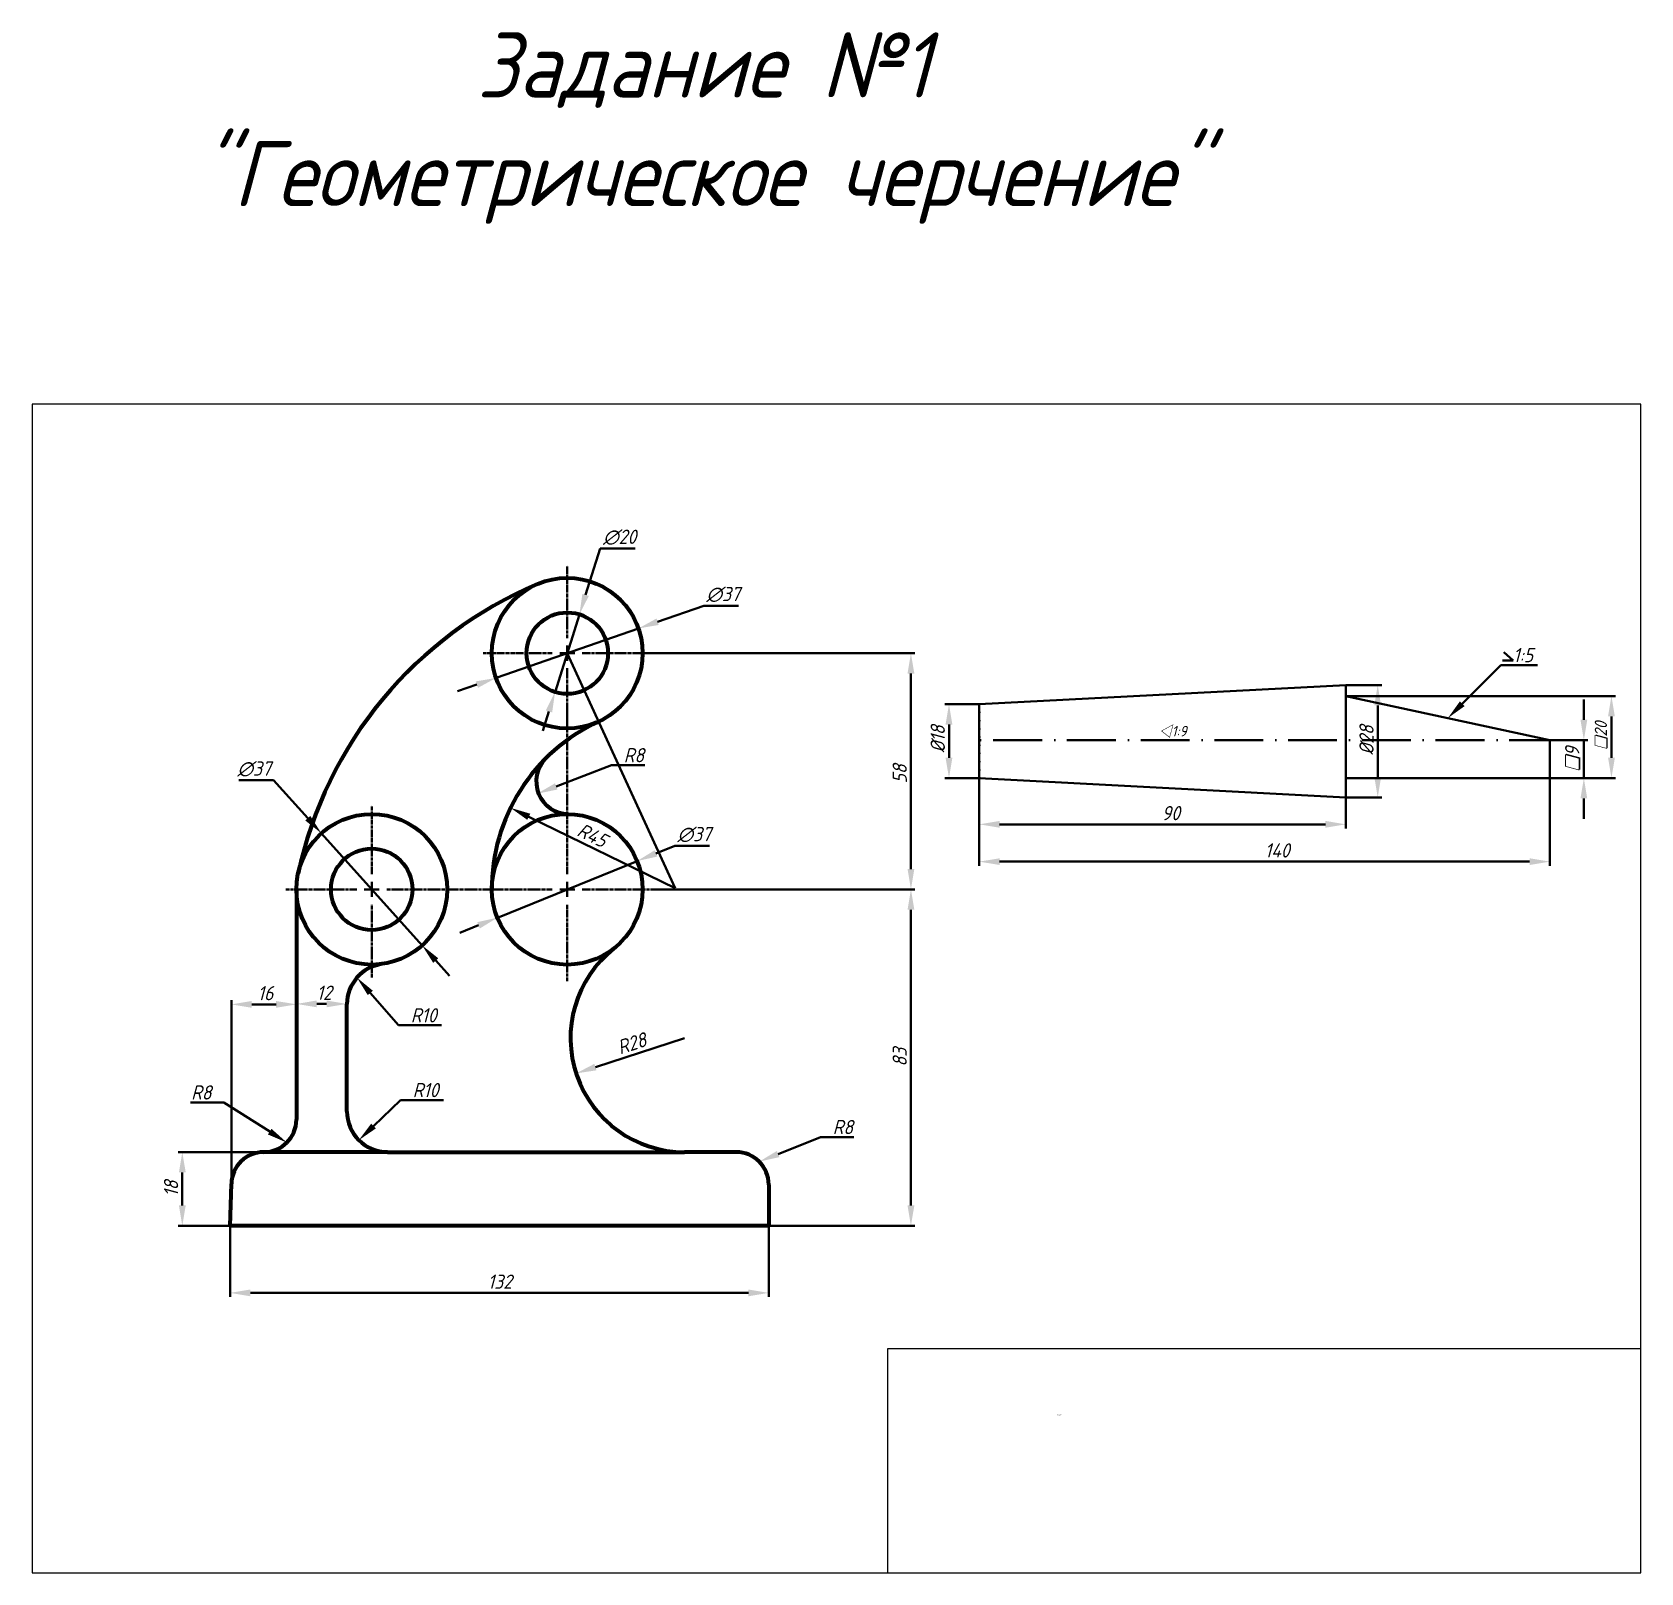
# Model space of a CAD drawing. Header units: inches. Extents: x 39 to 2522, y 44 to 1378.
# Drawn here: x 542.3 to 937.3, y 43.8 to 422.1 of the extents above; entities that cross this region are included whole.
import ezdxf
from ezdxf import colors
from ezdxf.entities.mleader import LeaderData, LeaderLine
from ezdxf.math import Vec2, Vec3

# ---------------------------------------------------------------- set-up
doc = ezdxf.new("R2010")
doc.units = ezdxf.units.IN
doc.header["$MEASUREMENT"] = 0
doc.linetypes.add('ACAD_ISO10W100', pattern=[18, 12, -3, 0, -3])
doc.linetypes.add('CENTER2', pattern=[1.125, 0.75, -0.125, 0.125, -0.125])
for name, color, linetype, lineweight in [('аннотации', 1, 'Continuous', 40), ('осевой', 4, 'ACAD_ISO10W100', 40), ('основной', 7, 'Continuous', 90)]:
    doc.layers.add(name, color=color, linetype=linetype, lineweight=lineweight)
doc.styles.add('GOST', font='ISOCPEUR.TTF', dxfattribs={"width": 0.9, "oblique": 15, "height": 7})
doc.styles.add('ГОСТ', font='ISOCPEUR.TTF', dxfattribs={"width": 0.9, "oblique": 15})
doc.dimstyles.new('GOST', dxfattribs={"dimtxt": 3.5, "dimasz": 5, "dimexe": 1, "dimexo": 0, "dimgap": 1, "dimtad": 1, "dimtoh": 1, "dimdec": 0, "dimzin": 0, "dimdsep": 46, "dimtxsty": 'GOST', "dimcen": 0, "dimclrd": 256, "dimclre": 256, "dimclrt": 256, "dimadec": 0, "dimazin": 0, "dimtfac": 1, "dimtdec": 0, "dimtmove": 0, "dimatfit": 0, "dimfxl": 1, "dimtolj": 1, "dimtzin": 0, "dimlwd": -1, "dimlwe": -1, "dimarcsym": 0})

msp = doc.modelspace()

# ---------------------------------------------------------------- texts
at = {"layer": 'Defpoints', "insert": (529.85, 422.05), "char_height": 16, "width": 354.6763, "attachment_point": 1, "style": 'GOST'}
msp.add_mtext('\\pxqc;Задание №1 \\P"Геометрическое черчение"', dxfattribs=at)
at = {"layer": 'аннотации', "insert": (818.94, 251.76), "char_height": 2.606, "width": 2.6063, "attachment_point": 1, "style": 'ГОСТ'}
msp.add_mtext('◁1:9', dxfattribs=at)
at = {"layer": 'основной', "color": 7, "insert": (793.84, 82.63), "char_height": 0.2, "width": 92.3035, "attachment_point": 1, "style": 'GOST'}
msp.add_mtext('{\\fISOCPEUR|b0|i0|c204|p34;Вариант 8}', dxfattribs=at)

# ---------------------------------------------------------------- blocks, each defined once
blk = doc.blocks.new('*U4')
at = {"layer": 'осевой', "color": 0, "linetype": 'CENTER2', "transparency": 16777216}
for p, q in [((0, 3.7), (0, 21.48)), ((-20.62, 0), (-3.7, 0)), ((3.7, 0), (25.62, 0)), ((0, -18.62), (0, -3.7))]:
    blk.add_line(p, q, dxfattribs=at)
at = {"layer": 'осевой', "color": 0, "linetype": 'Continuous', "transparency": 16777216}
for p, q in [((-1.85, 0), (1.85, 0)), ((0, -1.85), (0, 1.85))]:
    blk.add_line(p, q, dxfattribs=at)
blk = doc.blocks.new('*U5')
at = {"layer": 'осевой', "color": 0, "linetype": 'CENTER2', "transparency": 16777216}
for p, q in [((0, 3.7), (0, 43.44)), ((-18.62, 0), (-3.7, 0)), ((3.7, 0), (22.43, 0)), ((0, -22.53), (0, -3.7))]:
    blk.add_line(p, q, dxfattribs=at)
at = {"layer": 'осевой', "color": 0, "linetype": 'Continuous', "transparency": 16777216}
for p, q in [((-1.85, 0), (1.85, 0)), ((0, -1.85), (0, 1.85))]:
    blk.add_line(p, q, dxfattribs=at)
blk = doc.blocks.new('*U6')
at = {"layer": 'осевой', "color": 0, "linetype": 'CENTER2', "transparency": 16777216}
for p, q in [((0, 3.7), (0, 20.62)), ((-21.08, 0), (-3.7, 0)), ((3.7, 0), (29.38, 0)), ((0, -21.66), (0, -3.7))]:
    blk.add_line(p, q, dxfattribs=at)
at = {"layer": 'осевой', "color": 0, "linetype": 'Continuous', "transparency": 16777216}
for p, q in [((-1.85, 0), (1.85, 0)), ((0, -1.85), (0, 1.85))]:
    blk.add_line(p, q, dxfattribs=at)
blk = doc.blocks.new('*D7')
at = {"layer": 'Defpoints', "color": 0, "transparency": 16777216}
for p in [(690.86, 218.55), (656.57, 204.65)]:
    blk.add_point(p, dxfattribs=at)
at = {"layer": 'аннотации', "transparency": 16777216}
for p, q in [((695.49, 220.42), (700.13, 222.3)), ((700.13, 222.3), (708.68, 222.3)), ((656.57, 204.65), (690.86, 218.55)), ((651.93, 202.77), (647.3, 200.9))]:
    blk.add_line(p, q, dxfattribs=at)
for points in [[(695.18, 221.2), (695.81, 219.65), (690.86, 218.55)], [(651.62, 203.55), (652.25, 202), (656.57, 204.65)]]:
    blk.add_solid(points, dxfattribs=at)
at = {"layer": 'аннотации', "transparency": 16777216, "insert": (704.9, 225.05), "char_height": 3.5, "attachment_point": 5, "style": 'GOST'}
blk.add_mtext('\\A1;∅37', dxfattribs=at)
blk = doc.blocks.new('*D8')
at = {"layer": 'Defpoints', "color": 0, "transparency": 16777216}
for p in [(692.21, 269.6), (696.15, 211.6), (758.1, 211.6)]:
    blk.add_point(p, dxfattribs=at)
at = {"layer": 'аннотации', "transparency": 16777216}
for p, q in [((692.21, 269.6), (759.1, 269.6)), ((758.1, 264.6), (758.1, 216.6)), ((696.15, 211.6), (759.1, 211.6))]:
    blk.add_line(p, q, dxfattribs=at)
for points in [[(757.27, 264.6), (758.94, 264.6), (758.1, 269.6)], [(757.27, 216.6), (758.94, 216.6), (758.1, 211.6)]]:
    blk.add_solid(points, dxfattribs=at)
at = {"layer": 'аннотации', "transparency": 16777216, "insert": (755.35, 239.95), "char_height": 3.5, "attachment_point": 5, "rotation": 90, "style": 'ГОСТ'}
blk.add_mtext('\\A1;58', dxfattribs=at)
blk = doc.blocks.new('*D9')
at = {"layer": 'Defpoints', "color": 0, "transparency": 16777216}
for p in [(676.71, 279.14), (670.71, 260.06)]:
    blk.add_point(p, dxfattribs=at)
at = {"layer": 'аннотации', "transparency": 16777216}
for p, q in [((678.21, 283.91), (681.8, 295.32)), ((681.8, 295.32), (690.35, 295.32)), ((670.71, 260.06), (676.71, 279.14)), ((669.21, 255.29), (667.71, 250.52))]:
    blk.add_line(p, q, dxfattribs=at)
for points in [[(677.42, 284.16), (679.01, 283.66), (676.71, 279.14)], [(668.42, 255.54), (670.01, 255.04), (670.71, 260.06)]]:
    blk.add_solid(points, dxfattribs=at)
at = {"layer": 'аннотации', "transparency": 16777216, "insert": (686.58, 298.07), "char_height": 3.5, "attachment_point": 5, "style": 'GOST'}
blk.add_mtext('\\A1;∅20', dxfattribs=at)
blk = doc.blocks.new('*D10')
at = {"layer": 'Defpoints', "color": 0, "transparency": 16777216}
for p in [(691.19, 275.68), (656.24, 263.52)]:
    blk.add_point(p, dxfattribs=at)
at = {"layer": 'аннотации', "transparency": 16777216}
for p, q in [((695.91, 277.32), (707.22, 281.26)), ((707.22, 281.26), (715.77, 281.26)), ((656.24, 263.52), (691.19, 275.68)), ((651.52, 261.88), (646.79, 260.24))]:
    blk.add_line(p, q, dxfattribs=at)
for points in [[(695.63, 278.11), (696.18, 276.53), (691.19, 275.68)], [(651.24, 262.67), (651.79, 261.09), (656.24, 263.52)]]:
    blk.add_solid(points, dxfattribs=at)
at = {"layer": 'аннотации', "transparency": 16777216, "insert": (712, 284.01), "char_height": 3.5, "attachment_point": 5, "style": 'GOST'}
blk.add_mtext('\\A1;∅37', dxfattribs=at)
blk = doc.blocks.new('*D11')
at = {"layer": 'Defpoints', "color": 0, "transparency": 16777216}
for p in [(715.19, 211.6), (758.1, 211.6), (723.19, 128.97)]:
    blk.add_point(p, dxfattribs=at)
at = {"layer": 'аннотации', "transparency": 16777216}
for p, q in [((715.19, 211.6), (759.1, 211.6)), ((758.1, 133.97), (758.1, 206.6)), ((723.19, 128.97), (759.1, 128.97))]:
    blk.add_line(p, q, dxfattribs=at)
for points in [[(757.27, 206.6), (758.94, 206.6), (758.1, 211.6)], [(757.27, 133.97), (758.94, 133.97), (758.1, 128.97)]]:
    blk.add_solid(points, dxfattribs=at)
at = {"layer": 'аннотации', "transparency": 16777216, "insert": (755.35, 170.38), "char_height": 3.5, "attachment_point": 5, "rotation": 90, "style": 'GOST'}
blk.add_mtext('\\A1;83', dxfattribs=at)
blk = doc.blocks.new('*D12')
at = {"layer": 'Defpoints', "color": 0, "transparency": 16777216}
for p in [(590.93, 128.97), (723.19, 128.97), (723.19, 112.51)]:
    blk.add_point(p, dxfattribs=at)
at = {"layer": 'аннотации', "transparency": 16777216}
for p, q in [((590.93, 128.97), (590.93, 111.51)), ((723.19, 128.97), (723.19, 111.51)), ((595.93, 112.51), (718.19, 112.51))]:
    blk.add_line(p, q, dxfattribs=at)
for points in [[(595.93, 113.34), (595.93, 111.67), (590.93, 112.51)], [(718.19, 113.34), (718.19, 111.67), (723.19, 112.51)]]:
    blk.add_solid(points, dxfattribs=at)
at = {"layer": 'аннотации', "transparency": 16777216, "insert": (657.15, 115.26), "char_height": 3.5, "attachment_point": 5, "style": 'GOST'}
blk.add_mtext('\\A1;132', dxfattribs=at)
blk = doc.blocks.new('*D13')
at = {"layer": 'Defpoints', "color": 0, "transparency": 16777216}
for p in [(579.19, 147.08), (599.23, 147.08), (590.93, 128.97)]:
    blk.add_point(p, dxfattribs=at)
at = {"layer": 'аннотации', "transparency": 16777216}
for p, q in [((599.23, 147.08), (578.19, 147.08)), ((579.19, 133.97), (579.19, 142.08)), ((590.93, 128.97), (578.19, 128.97))]:
    blk.add_line(p, q, dxfattribs=at)
for points in [[(578.36, 142.08), (580.03, 142.08), (579.19, 147.08)], [(578.36, 133.97), (580.03, 133.97), (579.19, 128.97)]]:
    blk.add_solid(points, dxfattribs=at)
at = {"layer": 'аннотации', "transparency": 16777216, "insert": (576.44, 138.11), "char_height": 3.5, "attachment_point": 5, "rotation": 90, "style": 'GOST'}
blk.add_mtext('\\A1;18', dxfattribs=at)
blk = doc.blocks.new('*D14')
at = {"layer": 'Defpoints', "color": 0, "transparency": 16777216}
for p in [(607.21, 183.47), (607.21, 183.37), (619.6, 183.37)]:
    blk.add_point(p, dxfattribs=at)
at = {"layer": 'аннотации', "transparency": 16777216}
for p, q in [((607.21, 183.37), (607.21, 184.47)), ((614.6, 183.47), (612.21, 183.47)), ((619.6, 183.37), (619.6, 184.47))]:
    blk.add_line(p, q, dxfattribs=at)
for points in [[(612.21, 184.31), (612.21, 182.64), (607.21, 183.47)], [(614.6, 184.31), (614.6, 182.64), (619.6, 183.47)]]:
    blk.add_solid(points, dxfattribs=at)
at = {"layer": 'аннотации', "transparency": 16777216, "insert": (614.03, 186.22), "char_height": 3.5, "attachment_point": 5, "style": 'GOST'}
blk.add_mtext('\\A1;12', dxfattribs=at)
blk = doc.blocks.new('*D15')
at = {"layer": 'Defpoints', "color": 0, "transparency": 16777216}
for p in [(591.23, 183.36), (607.21, 183.47), (591.23, 139.31)]:
    blk.add_point(p, dxfattribs=at)
at = {"layer": 'аннотации', "transparency": 16777216}
for p, q in [((591.23, 139.31), (591.23, 184.36)), ((602.21, 183.36), (596.23, 183.36)), ((607.21, 183.47), (607.21, 182.36))]:
    blk.add_line(p, q, dxfattribs=at)
for points in [[(596.23, 184.19), (596.23, 182.52), (591.23, 183.36)], [(602.21, 184.19), (602.21, 182.52), (607.21, 183.36)]]:
    blk.add_solid(points, dxfattribs=at)
at = {"layer": 'аннотации', "transparency": 16777216, "insert": (599.6, 186.11), "char_height": 3.5, "attachment_point": 5, "style": 'GOST'}
blk.add_mtext('\\A1;16', dxfattribs=at)
blk = doc.blocks.new('*D16')
at = {"layer": 'Defpoints', "color": 0, "transparency": 16777216}
for p in [(613.35, 225.36), (638.08, 197.84)]:
    blk.add_point(p, dxfattribs=at)
at = {"layer": 'аннотации', "transparency": 16777216}
for p, q in [((601.61, 238.41), (593.06, 238.41)), ((610, 229.08), (601.61, 238.41)), ((638.08, 197.84), (613.35, 225.36)), ((641.42, 194.12), (644.76, 190.4))]:
    blk.add_line(p, q, dxfattribs=at)
for points in [[(610.62, 229.63), (609.38, 228.52), (613.35, 225.36)], [(642.04, 194.68), (640.8, 193.56), (638.08, 197.84)]]:
    blk.add_solid(points, dxfattribs=at)
at = {"layer": 'аннотации', "transparency": 16777216, "insert": (596.84, 241.16), "char_height": 3.5, "attachment_point": 5, "style": 'GOST'}
blk.add_mtext('\\A1;∅37', dxfattribs=at)
blk = doc.blocks.new('*D17')
at = {"layer": 'Defpoints', "color": 0, "transparency": 16777216}
for p in [(702.5, 175.08), (675.88, 166.41)]:
    blk.add_point(p, dxfattribs=at)
at = {"layer": 'аннотации', "transparency": 16777216}
blk.add_line((702.5, 175.08), (680.63, 167.95), dxfattribs=at)
blk.add_solid([(680.37, 168.75), (680.89, 167.16), (675.88, 166.41)], dxfattribs=at)
at = {"layer": 'аннотации', "transparency": 16777216, "insert": (689.56, 173.76), "char_height": 3.5, "attachment_point": 5, "rotation": 18.0479, "style": 'GOST'}
blk.add_mtext('\\A1;R28', dxfattribs=at)
blk = doc.blocks.new('*D18')
at = {"layer": 'Defpoints', "color": 0, "transparency": 16777216}
for p in [(659.77, 231.62), (700.21, 211.89)]:
    blk.add_point(p, dxfattribs=at)
at = {"layer": 'аннотации', "transparency": 16777216}
blk.add_line((700.21, 211.89), (664.26, 229.43), dxfattribs=at)
blk.add_solid([(664.63, 230.18), (663.89, 228.68), (659.77, 231.62)], dxfattribs=at)
at = {"layer": 'аннотации', "transparency": 16777216, "insert": (679.84, 224.89), "char_height": 3.5, "attachment_point": 5, "rotation": 333.9972, "style": 'ГОСТ'}
blk.add_mtext('\\A1;R45', dxfattribs=at)
blk = doc.blocks.new('*D19')
at = {"layer": 'Defpoints', "color": 0, "transparency": 16777216}
for p in [(774.89, 238.92), (864.87, 234.2), (864.87, 227.57)]:
    blk.add_point(p, dxfattribs=at)
at = {"layer": 'аннотации', "transparency": 16777216}
for p, q in [((774.89, 238.92), (774.89, 226.57)), ((864.87, 234.2), (864.87, 226.57)), ((779.89, 227.57), (859.87, 227.57))]:
    blk.add_line(p, q, dxfattribs=at)
for points in [[(779.89, 228.41), (779.89, 226.74), (774.89, 227.57)], [(859.87, 228.41), (859.87, 226.74), (864.87, 227.57)]]:
    blk.add_solid(points, dxfattribs=at)
at = {"layer": 'аннотации', "transparency": 16777216, "insert": (821.91, 230.32), "char_height": 3.5, "attachment_point": 5, "style": 'GOST'}
blk.add_mtext('\\A1;90', dxfattribs=at)
blk = doc.blocks.new('*D20')
at = {"layer": 'Defpoints', "color": 0, "transparency": 16777216}
for p in [(774.89, 238.92), (915.02, 238.92), (915.02, 218.41)]:
    blk.add_point(p, dxfattribs=at)
at = {"layer": 'аннотации', "transparency": 16777216}
for p, q in [((774.89, 238.92), (774.89, 217.41)), ((915.02, 238.92), (915.02, 217.41)), ((779.89, 218.41), (910.02, 218.41))]:
    blk.add_line(p, q, dxfattribs=at)
for points in [[(779.89, 219.24), (779.89, 217.58), (774.89, 218.41)], [(910.02, 219.24), (910.02, 217.58), (915.02, 218.41)]]:
    blk.add_solid(points, dxfattribs=at)
at = {"layer": 'аннотации', "transparency": 16777216, "insert": (848.04, 221.16), "char_height": 3.5, "attachment_point": 5, "style": 'GOST'}
blk.add_mtext('\\A1;140', dxfattribs=at)
blk = doc.blocks.new('*D21')
at = {"layer": 'Defpoints', "color": 0, "transparency": 16777216}
for p in [(864.87, 261.76), (864.87, 234.2), (872.72, 234.2)]:
    blk.add_point(p, dxfattribs=at)
at = {"layer": 'аннотации', "transparency": 16777216}
for p, q in [((864.87, 261.76), (873.72, 261.76)), ((872.72, 256.76), (872.72, 239.2)), ((864.87, 234.2), (873.72, 234.2))]:
    blk.add_line(p, q, dxfattribs=at)
for points in [[(871.88, 256.76), (873.55, 256.76), (872.72, 261.76)], [(871.88, 239.2), (873.55, 239.2), (872.72, 234.2)]]:
    blk.add_solid(points, dxfattribs=at)
at = {"layer": 'аннотации', "transparency": 16777216, "insert": (869.97, 248.25), "char_height": 3.5, "attachment_point": 5, "rotation": 90, "style": 'ГОСТ'}
blk.add_mtext('\\A1;%%C28', dxfattribs=at)
blk = doc.blocks.new('*D22')
at = {"layer": 'Defpoints', "color": 0, "transparency": 16777216}
for p in [(864.87, 259.07), (915.02, 238.92), (930.11, 238.92)]:
    blk.add_point(p, dxfattribs=at)
at = {"layer": 'аннотации', "transparency": 16777216}
for p, q in [((864.87, 259.07), (931.11, 259.07)), ((930.11, 254.07), (930.11, 243.92)), ((915.02, 238.92), (931.11, 238.92))]:
    blk.add_line(p, q, dxfattribs=at)
for points in [[(929.28, 254.07), (930.95, 254.07), (930.11, 259.07)], [(929.28, 243.92), (930.95, 243.92), (930.11, 238.92)]]:
    blk.add_solid(points, dxfattribs=at)
at = {"layer": 'аннотации', "transparency": 16777216, "insert": (927.61, 249.35), "char_height": 3, "attachment_point": 5, "rotation": 90, "style": 'ГОСТ'}
blk.add_mtext('\\A1;{\\fArial|b0|i0|c0|p0;❏}20', dxfattribs=at)
blk = doc.blocks.new('*D23')
at = {"layer": 'Defpoints', "color": 0, "transparency": 16777216}
for p in [(774.89, 257.07), (767.45, 238.92), (774.89, 238.92)]:
    blk.add_point(p, dxfattribs=at)
at = {"layer": 'аннотации', "transparency": 16777216}
for p, q in [((774.89, 257.07), (766.45, 257.07)), ((767.45, 252.07), (767.45, 243.92)), ((774.89, 238.92), (766.45, 238.92))]:
    blk.add_line(p, q, dxfattribs=at)
for points in [[(766.61, 252.07), (768.28, 252.07), (767.45, 257.07)], [(766.61, 243.92), (768.28, 243.92), (767.45, 238.92)]]:
    blk.add_solid(points, dxfattribs=at)
at = {"layer": 'аннотации', "transparency": 16777216, "insert": (764.7, 248.51), "char_height": 3.5, "attachment_point": 5, "rotation": 90, "style": 'GOST'}
blk.add_mtext('\\A1;%%C18', dxfattribs=at)
blk = doc.blocks.new('*D59')
at = {"layer": 'Defpoints', "color": 0, "transparency": 16777216}
for p in [(917.02, 248.25), (923.34, 248.25), (915.02, 238.92)]:
    blk.add_point(p, dxfattribs=at)
at = {"layer": 'аннотации', "transparency": 16777216}
for p, q in [((923.34, 253.25), (923.34, 258.25)), ((917.02, 248.25), (924.34, 248.25)), ((923.34, 238.92), (923.34, 248.25)), ((915.02, 238.92), (924.34, 238.92)), ((923.34, 233.92), (923.34, 228.92))]:
    blk.add_line(p, q, dxfattribs=at)
for points in [[(922.51, 253.25), (924.17, 253.25), (923.34, 248.25)], [(922.51, 233.92), (924.17, 233.92), (923.34, 238.92)]]:
    blk.add_solid(points, dxfattribs=at)
at = {"layer": 'аннотации', "transparency": 16777216, "insert": (920.59, 243.59), "char_height": 3.5, "attachment_point": 5, "rotation": 90, "style": 'ГОСТ'}
blk.add_mtext('\\A1;{\\fArial|b0|i0|c0|p0;❏}9', dxfattribs=at)

# ---------------------------------------------------------------- dimensions: what is measured, and where the dimension line sits
at = {"layer": 'аннотации'}
for p1, p2, picture, middle in [((670.71, 260.06), (676.71, 279.14), '*D9', (686.58, 295.32)), ((656.24, 263.52), (691.19, 275.68), '*D10', (712, 281.26)), ((656.57, 204.65), (690.86, 218.55), '*D7', (704.9, 222.3))]:
    dim = msp.add_diameter_dim_2p(p1=p1, p2=p2, dimstyle='GOST', dxfattribs=at)
    dim.commit()
    dim.dimension.update_dxf_attribs({"geometry": picture, "text_midpoint": middle, "dimtype": 163})
dim = msp.add_linear_dim(base=(758.1, 211.6), p1=(692.21, 269.6), p2=(696.15, 211.6), angle=90, dimstyle='GOST', override={"dimtxsty": 'ГОСТ'}, dxfattribs=at)
dim.commit()
dim.dimension.update_dxf_attribs({"geometry": '*D8', "text_midpoint": (758.1, 239.95), "dimtype": 160})
at = {"layer": 'аннотации', "color": 7}
dim = msp.add_linear_dim(base=(872.72, 234.2), p1=(864.87, 261.76), p2=(864.87, 234.2), angle=90, text='%%C<>', dimstyle='GOST', override={"dimtxsty": 'ГОСТ'}, dxfattribs=at)
dim.commit()
dim.dimension.update_dxf_attribs({"geometry": '*D21', "text_midpoint": (872.72, 248.25), "dimtype": 160})
at = {"layer": 'аннотации'}
dim = msp.add_linear_dim(base=(767.45, 238.92), p1=(774.89, 257.07), p2=(774.89, 238.92), angle=90, text='%%C<>', dimstyle='GOST', dxfattribs=at)
dim.commit()
dim.dimension.update_dxf_attribs({"geometry": '*D23', "text_midpoint": (767.45, 248.51), "dimtype": 160})
for base, p1, p2, override, picture, middle in [((930.11, 238.92), (864.87, 259.07), (915.02, 238.92), {"dimtxt": 3, "dimgap": 1, "dimtxsty": 'ГОСТ'}, '*D22', (930.11, 249.35)), ((923.34, 248.25), (915.02, 238.92), (917.02, 248.25), {"dimtxsty": 'ГОСТ'}, '*D59', (923.34, 243.59))]:
    dim = msp.add_linear_dim(base=base, p1=p1, p2=p2, angle=90, text='{\\fArial|b0|i0|c0|p0;❏}<>', dimstyle='GOST', override=override, dxfattribs=at)
    dim.commit()
    dim.dimension.update_dxf_attribs({"geometry": picture, "text_midpoint": middle, "dimtype": 160})
at = {"layer": 'аннотации', "color": 7}
dim = msp.add_diameter_dim_2p(p1=(638.08, 197.84), p2=(613.35, 225.36), dimstyle='GOST', dxfattribs=at)
dim.commit()
dim.dimension.update_dxf_attribs({"geometry": '*D16', "text_midpoint": (596.84, 238.41), "dimtype": 163})
for base, p1, p2, picture, middle in [((864.87, 227.57), (774.89, 238.92), (864.87, 234.2), '*D19', (821.91, 227.57)), ((915.02, 218.41), (774.89, 238.92), (915.02, 238.92), '*D20', (848.04, 218.41)), ((591.23, 183.36), (607.21, 183.47), (591.23, 139.31), '*D15', (599.6, 183.36)), ((607.21, 183.47), (619.6, 183.37), (607.21, 183.37), '*D14', (614.03, 183.47)), ((723.19, 112.51), (590.93, 128.97), (723.19, 128.97), '*D12', (657.15, 112.51))]:
    dim = msp.add_linear_dim(base=base, p1=p1, p2=p2, dimstyle='GOST', dxfattribs=at)
    dim.commit()
    dim.dimension.update_dxf_attribs({"geometry": picture, "text_midpoint": middle, "dimtype": 160})
dim = msp.add_radius_dim(center=(700.21, 211.89), mpoint=(659.77, 231.62), dimstyle='GOST', override={"dimtxsty": 'ГОСТ'}, dxfattribs=at)
dim.commit()
dim.dimension.update_dxf_attribs({"geometry": '*D18', "text_midpoint": (678.64, 222.42), "dimtype": 164})
for base, p1, p2, picture, middle in [((758.1, 211.6), (723.19, 128.97), (715.19, 211.6), '*D11', (758.1, 170.38)), ((579.19, 147.08), (590.93, 128.97), (599.23, 147.08), '*D13', (579.19, 138.11))]:
    dim = msp.add_linear_dim(base=base, p1=p1, p2=p2, angle=90, dimstyle='GOST', dxfattribs=at)
    dim.commit()
    dim.dimension.update_dxf_attribs({"geometry": picture, "text_midpoint": middle, "dimtype": 160})
dim = msp.add_radius_dim(center=(702.5, 175.08), mpoint=(675.88, 166.41), dimstyle='GOST', dxfattribs=at)
dim.commit()
dim.dimension.update_dxf_attribs({"geometry": '*D17', "text_midpoint": (690.41, 171.14), "dimtype": 164})

# ---------------------------------------------------------------- linework, layer by layer
at = {"layer": 'Defpoints'}
for p, q in [((542.33, 330.76), (542.33, 43.76)), ((937.33, 330.76), (542.33, 330.76)), ((937.33, 43.76), (937.33, 330.76)), ((937.33, 98.76), (752.33, 98.76)), ((752.33, 98.76), (752.33, 43.76)), ((542.33, 43.76), (937.33, 43.76))]:
    msp.add_line(p, q, dxfattribs=at)
at = {"layer": 'аннотации'}
for p, q in [((700.21, 211.89), (673.71, 269.6)), ((673.71, 269.6), (673.71, 269.6)), ((905.97, 267.78), (903.71, 269.84)), ((903.4, 267.78), (905.97, 267.78))]:
    msp.add_line(p, q, dxfattribs=at)
at = {"layer": 'аннотации', "color": 7}
for p, q in [((774.89, 257.07), (864.87, 261.76)), ((864.87, 261.76), (864.87, 234.2)), ((774.89, 257.07), (774.89, 238.92)), ((864.87, 259.07), (915.02, 248.25)), ((864.87, 234.2), (864.87, 248.25)), ((915.02, 238.92), (915.02, 248.25)), ((774.89, 238.92), (864.87, 234.2)), ((864.87, 238.92), (915.02, 238.92)), ((915.02, 238.92), (915.02, 238.92))]:
    msp.add_line(p, q, dxfattribs=at)
for p in [(774.89, 255.06), (774.89, 253.04), (774.89, 251.02), (774.89, 249.01), (774.89, 248.07), (774.89, 246.99), (774.89, 244.97), (774.89, 242.96), (774.89, 240.94), (774.89, 239.07)]:
    msp.add_point(p, dxfattribs=at)
at = {"layer": 'осевой'}
msp.add_line((917.02, 248.25), (772.89, 248.25), dxfattribs=at)
at = {"layer": 'основной', "transparency": 16777216}
msp.add_line((607.21, 211.6), (607.21, 155.08), dxfattribs=at)
at = {"layer": 'основной', "color": 7}
for p, q in [((619.6, 157.08), (619.6, 183.37)), ((629.6, 147.08), (599.23, 147.08)), ((629.6, 147.08), (702.5, 147.08)), ((715.19, 147.08), (702.5, 147.08))]:
    msp.add_line(p, q, dxfattribs=at)
at = {"layer": 'основной'}
for p, q in [((590.93, 128.97), (591.23, 139.31)), ((723.19, 139.08), (723.19, 128.97)), ((723.19, 128.97), (590.93, 128.97))]:
    msp.add_line(p, q, dxfattribs=at)
for centre, radius in [((673.71, 269.6), 18.5), ((673.71, 269.6), 10), ((625.71, 211.6), 18.5), ((673.71, 211.6), 18.5), ((625.71, 211.6), 10)]:
    msp.add_circle(centre, radius, dxfattribs=at)
for centre, radius, start, end in [((705.4, 194.51), 100, 112.881, 167.8977), ((700.21, 211.89), 45, 114.6641, 180.6337), ((674.09, 238.1), 8, 134.9096, 269.1854), ((599.21, 155.08), 8, 270, 0)]:
    msp.add_arc(centre, radius, start, end, dxfattribs=at)
at = {"layer": 'основной', "color": 7}
for centre, radius, start, end in [((702.5, 175.08), 28, 128.2474, 270), ((629.6, 183.37), 10, 97.8387, 180), ((629.6, 157.08), 10, 180, 270), ((599.23, 139.08), 8, 90, 178.363), ((715.19, 139.08), 8, 0, 90)]:
    msp.add_arc(centre, radius, start, end, dxfattribs=at)

# ---------------------------------------------------------------- block references
at = {"layer": 'осевой', "linetype": 'CENTER2'}
for name, p in [('*U4', (673.71, 269.6)), ('*U5', (673.71, 211.6)), ('*U6', (625.71, 211.6))]:
    msp.add_blockref(name, p, dxfattribs=at)

msp.set_redraw_order([(e.dxf.handle, doc.entitydb.next_handle()) for e in msp.query("TEXT MTEXT ATTDEF DIMENSION ARC_DIMENSION")])  # texts and dimensions are drawn at this point

# ---------------------------------------------------------------- leaders
at = {"layer": 'аннотации'}
ml = msp.add_multileader_mtext('Standard', dxfattribs=at)
ml.set_content('1:5', color=256, style='GOST')
ml.set_leader_properties(color=256, linetype='ByLayer', lineweight=-1)
ml.build(insert=Vec2(0, 0))
ml.multileader.update_dxf_attribs({"text_left_attachment_type": 6, "text_right_attachment_type": 6, "dogleg_length": 2, "arrow_head_size": 5})
ctx = ml.context
ctx.base_point, ctx.char_height, ctx.arrow_head_size, ctx.landing_gap_size, ctx.plane_origin = Vec3(904.97, 266.68), 3.5, 5, 1, Vec3(889.95, 253.66)
ctx.left_attachment, ctx.right_attachment = 6, 6
notes = []
notes.append((ctx, [(0, (1, 1, 0), (902.97, 266.68), (1, 0), 2, [(0, [(889.95, 253.66)], 0, [])])]))
ctx.mtext.insert, ctx.mtext.flow_direction = Vec3(905.97, 270.88), 5
ml = msp.add_multileader_mtext('Standard', dxfattribs=at)
ml.set_content('R8', color=256, style='GOST')
ml.set_leader_properties(color=256, linetype='ByLayer', lineweight=-1)
ml.build(insert=Vec2(0, 0))
ml.multileader.update_dxf_attribs({"text_left_attachment_type": 6, "text_right_attachment_type": 6, "dogleg_length": 2, "arrow_head_size": 5})
ctx = ml.context
ctx.base_point, ctx.char_height, ctx.arrow_head_size, ctx.landing_gap_size, ctx.plane_origin = Vec3(686.59, 242.1), 3.5, 5, 1, Vec3(666.33, 235.09)
ctx.left_attachment, ctx.right_attachment = 6, 6
notes.append((ctx, [(0, (1, 1, 0), (684.59, 242.1), (1, 0), 2, [(0, [(666.33, 235.09)], 0, [])])]))
ctx.mtext.insert, ctx.mtext.flow_direction = Vec3(687.59, 246.3), 5
ml = msp.add_multileader_mtext('Standard', dxfattribs=at)
ml.set_content('R10', color=256, style='GOST')
ml.set_leader_properties(color=256, linetype='ByLayer', lineweight=-1)
ml.build(insert=Vec2(0, 0))
ml.multileader.update_dxf_attribs({"text_left_attachment_type": 6, "text_right_attachment_type": 6, "dogleg_length": 2, "arrow_head_size": 5})
ctx = ml.context
ctx.base_point, ctx.char_height, ctx.arrow_head_size, ctx.landing_gap_size, ctx.plane_origin = Vec3(634.3, 178.23), 3.5, 5, 1, Vec3(622.06, 189.94)
ctx.left_attachment, ctx.right_attachment = 6, 6
notes.append((ctx, [(0, (1, 1, 0), (632.3, 178.23), (1, 0), 2, [(0, [(622.06, 189.94)], 0, [])])]))
ctx.mtext.insert, ctx.mtext.flow_direction = Vec3(635.3, 182.43), 5
ml = msp.add_multileader_mtext('Standard', dxfattribs=at)
ml.set_content('R8', color=256, style='GOST')
ml.set_leader_properties(color=256, linetype='ByLayer', lineweight=-1)
ml.build(insert=Vec2(0, 0))
ml.multileader.update_dxf_attribs({"text_left_attachment_type": 6, "text_right_attachment_type": 6, "dogleg_length": 2, "arrow_head_size": 5})
ctx = ml.context
ctx.base_point, ctx.char_height, ctx.arrow_head_size, ctx.landing_gap_size, ctx.plane_origin = Vec3(580.32, 159.28), 3.5, 5, 1, Vec3(604.87, 149.42)
ctx.left_attachment, ctx.right_attachment, ctx.text_align_type = 6, 6, 2
notes.append((ctx, [(1, (1, 1, 0), (589.35, 159.28), (-1, 0), 2, [(0, [(604.87, 149.42)], 0, [])])]))
ctx.mtext.insert, ctx.mtext.alignment, ctx.mtext.flow_direction = Vec3(586.35, 163.48), 3, 5
ml = msp.add_multileader_mtext('Standard', dxfattribs=at)
ml.set_content('R10', color=256, style='GOST')
ml.set_leader_properties(color=256, linetype='ByLayer', lineweight=-1)
ml.build(insert=Vec2(0, 0))
ml.multileader.update_dxf_attribs({"text_left_attachment_type": 6, "text_right_attachment_type": 6, "dogleg_length": 2, "arrow_head_size": 5})
ctx = ml.context
ctx.base_point, ctx.char_height, ctx.arrow_head_size, ctx.landing_gap_size, ctx.plane_origin = Vec3(634.76, 159.86), 3.5, 5, 1, Vec3(622.53, 150.01)
ctx.left_attachment, ctx.right_attachment = 6, 6
notes.append((ctx, [(0, (1, 1, 0), (632.76, 159.86), (1, 0), 2, [(0, [(622.53, 150.01)], 0, [])])]))
ctx.mtext.insert, ctx.mtext.flow_direction = Vec3(635.76, 164.06), 5
ml = msp.add_multileader_mtext('Standard', dxfattribs=at)
ml.set_content('R8', color=256, style='GOST')
ml.set_leader_properties(color=256, linetype='ByLayer', lineweight=-1)
ml.build(insert=Vec2(0, 0))
ml.multileader.update_dxf_attribs({"text_left_attachment_type": 6, "text_right_attachment_type": 6, "dogleg_length": 2, "arrow_head_size": 5})
ctx = ml.context
ctx.base_point, ctx.char_height, ctx.arrow_head_size, ctx.landing_gap_size, ctx.plane_origin = Vec3(737.9, 150.78), 3.5, 5, 1, Vec3(720.85, 144.74)
ctx.left_attachment, ctx.right_attachment = 6, 6
notes.append((ctx, [(0, (1, 1, 0), (735.9, 150.78), (1, 0), 2, [(0, [(720.85, 144.74)], 0, [])])]))
ctx.mtext.insert, ctx.mtext.flow_direction = Vec3(738.9, 154.98), 5
for ctx, leaders in notes:
    for number, flags, end, landing, length, lines in leaders:
        leader = LeaderData()
        leader.index, (leader.has_last_leader_line, leader.has_dogleg_vector, leader.attachment_direction) = number, flags
        leader.last_leader_point, leader.dogleg_vector, leader.dogleg_length = Vec3(end), Vec3(landing), length
        for number, points, colour, breaks in lines:
            line = LeaderLine()
            line.index, line.vertices, line.color, line.breaks = number, Vec3.list(points), colors.encode_raw_color(colour), breaks
            leader.lines.append(line)
        ctx.leaders.append(leader)

doc.saveas('drawing.dxf')
